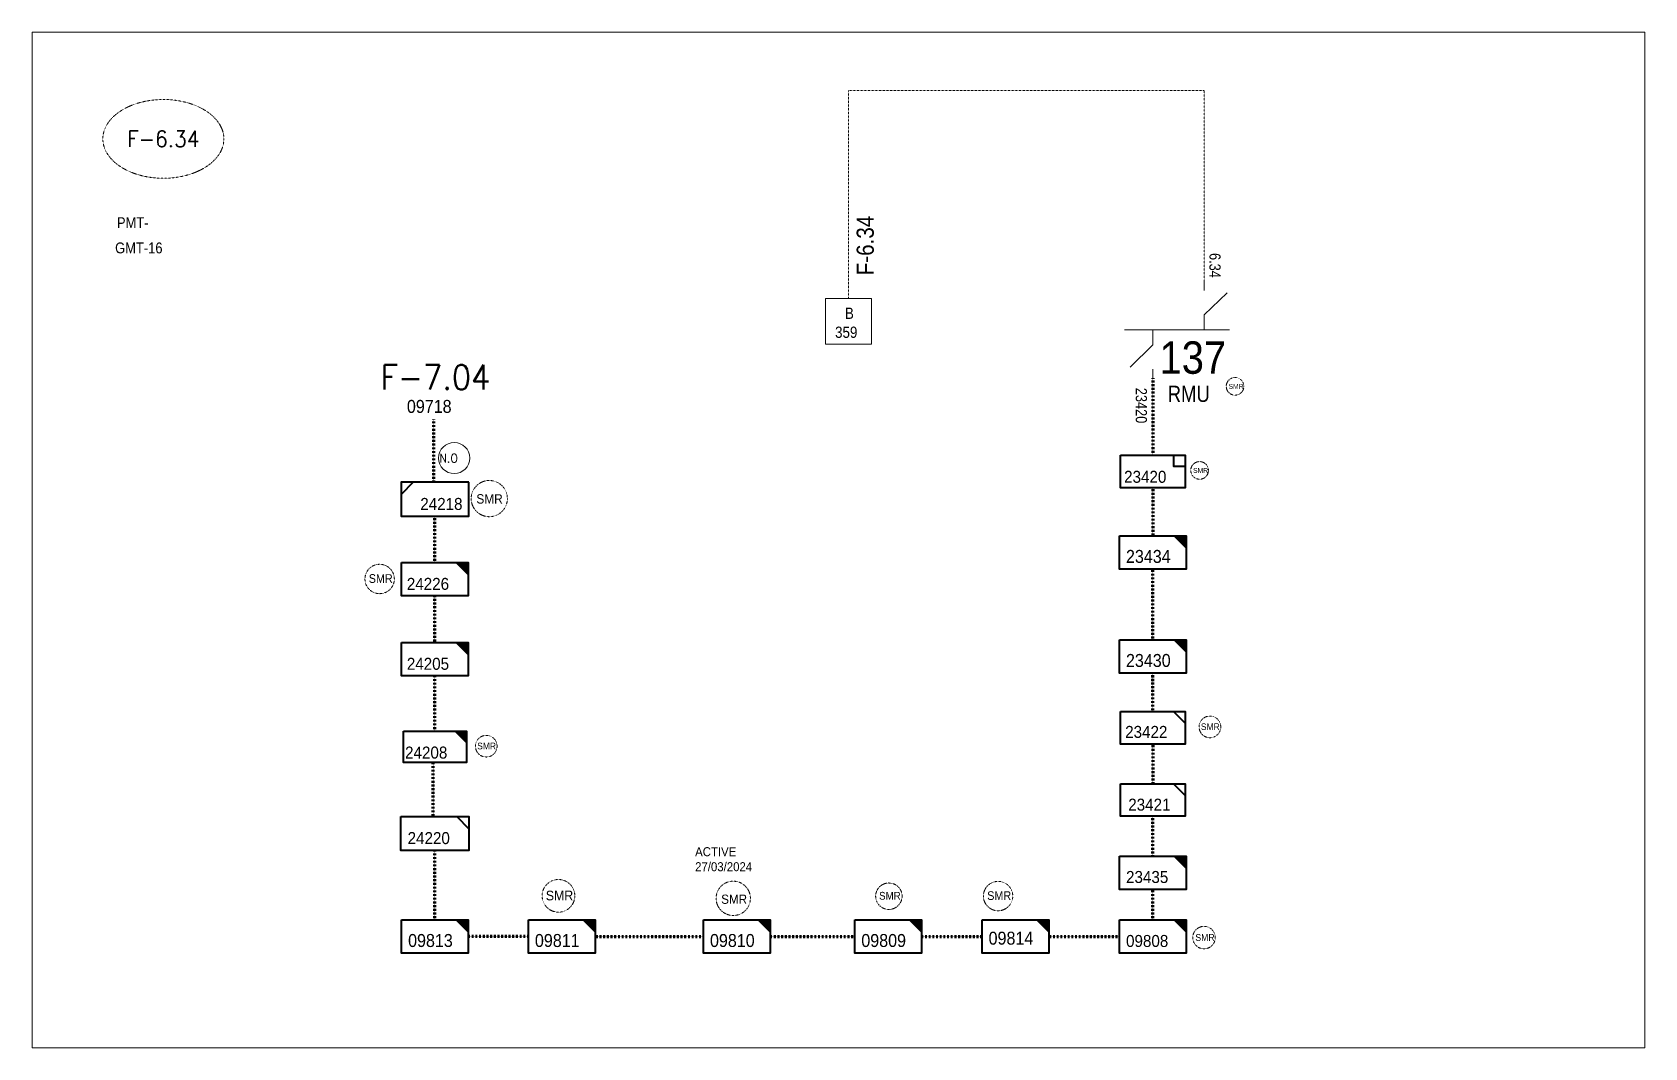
# Model space of a CAD drawing. Header units: metres. Extents: x 65984 to 144644, y -19036 to 23726.
# Drawn here: x 101663 to 102543, y -9980 to -9425 of the extents above; entities that cross this region are included whole.
import ezdxf
from ezdxf.enums import TextEntityAlignment as Align

# ---------------------------------------------------------------- set-up
doc = ezdxf.new("R2010")
doc.units = ezdxf.units.M
doc.header["$MEASUREMENT"] = 0
doc.linetypes.add('DGN Style 3', pattern=[0.013877, 0, -0.013877])
doc.layers.get('0').update_dxf_attribs({"color": 95, "lineweight": 40})
for name, color, linetype, lineweight in [('d_eos', 111, 'Continuous', 40), ('d_switch', 95, 'Continuous', 40), ('d_tf no', 6, 'Continuous', 40), ('d_ug cable', 95, 'Continuous', 40), ('d_unit sub', 7, 'Continuous', 40), ('fedr no', 95, 'Continuous', 40), ('GRID STATION  04', 7, 'Continuous', 40), ('GRID STATION 01', 7, 'Continuous', 40), ('Level 37', 7, 'Continuous', 0), ('O H MAIN FEEDER', 4, 'Continuous', 100), ('SW N O', 114, 'Continuous', 30)]:
    doc.layers.add(name, color=color, linetype=linetype, lineweight=lineweight)
doc.styles.add('NASKHF', font='naskhf.shx', dxfattribs={"height": 8})
doc.styles.add('Style-Arial', font='arial.ttf')
doc.styles.add('Style-ENGINEERING', font='ENGINEERING.shx')
doc.styles.add('Style-msdefault', font='msdefault.shx')
doc.styles.add('Style-STANDARD', font='STANDARD.shx')

msp = doc.modelspace()

# ---------------------------------------------------------------- texts
at = {"layer": 'd_switch', "color": 171, "linetype": 'Continuous', "lineweight": 13, "insert": (102112.96, -9558.01), "char_height": 9.3693, "attachment_point": 1, "rotation": 90, "style": 'NASKHF'}
msp.add_mtext('\\Fmsdefault;\\H1x;\\W0.9;F-6.34\\P', dxfattribs=at)
at = {"layer": 'd_switch', "color": 7, "linetype": 'Continuous', "lineweight": 13, "insert": (102271.38, -9638.77), "char_height": 6.0765, "attachment_point": 3, "rotation": 270, "style": 'NASKHF'}
msp.add_mtext('\\FENGINEERING;\\H1x;\\W0.857143;23420', dxfattribs=at)
at = {"layer": 'd_tf no', "color": 1, "linetype": 'Continuous', "lineweight": 40, "style": 'Style-msdefault', "width": 0.945946}
for height, p in [(2.691, (102315.9, -9617.29)), (2.691, (102296.55, -9663.19)), (5.126, (101905.45, -9677.47)), (3.655, (102300.82, -9802.59)), (3.655, (101905.91, -9813.12)), (5.032, (102039.04, -9896.09)), (3.738, (102297.8, -9917.62))]:
    msp.add_text('SMR', height=height, dxfattribs=at).set_placement(p, align=Align.TOP_LEFT)
at = {"layer": 'd_tf no', "color": 7, "linetype": 'Continuous', "lineweight": 40, "style": 'Style-msdefault', "width": 0.925}
msp.add_text('09718', height=7.086, dxfattribs=at).set_placement((101867.55, -9626.01), align=Align.TOP_LEFT)
at = {"layer": 'd_tf no', "color": 2, "lineweight": 40, "style": 'Style-msdefault', "width": 0.945946}
for s, p in [('23420', (102258.92, -9664.7)), ('24226', (101867.5, -9723.16)), ('23422', (102259.5, -9803.98)), ('24208', (101866.55, -9815.26)), ('09808', (102259.98, -9918.12))]:
    msp.add_text(s, height=6.555, dxfattribs=at).set_placement(p, align=Align.TOP_LEFT)
msp.add_text('24218', height=6.555, dxfattribs=at).set_placement((101897.9, -9679.51), align=Align.TOP_RIGHT)
at = {"layer": 'd_tf no', "color": 171, "linetype": 'Continuous', "lineweight": 40, "style": 'Style-msdefault', "width": 0.925}
for s, p in [('23434', (102259.95, -9707.89)), ('23430', (102259.95, -9764.71)), ('09813', (101868.2, -9917.6))]:
    msp.add_text(s, height=7.086, dxfattribs=at).set_placement(p, align=Align.TOP_LEFT)
at = {"layer": 'd_tf no', "color": 171, "lineweight": 40, "style": 'Style-msdefault', "width": 0.945946}
for s, p in [('24205', (101867.5, -9766.8)), ('23421', (102261.18, -9843.7)), ('24220', (101867.93, -9861.96)), ('23435', (102259.98, -9883.19))]:
    msp.add_text(s, height=6.555, dxfattribs=at).set_placement(p, align=Align.TOP_LEFT)
at = {"layer": 'd_tf no', "color": 1, "linetype": 'Continuous', "lineweight": 13, "style": 'Style-msdefault', "width": 0.947368}
msp.add_text('SMR', height=5.318, dxfattribs=at).set_placement((101943.34, -9893.92), align=Align.TOP_LEFT)
at = {"layer": 'd_tf no', "color": 2, "linetype": 'Continuous', "lineweight": 40, "style": 'Style-msdefault', "width": 0.925}
for s, p in [('09814', (102184.98, -9916.33)), ('09811', (101937.41, -9917.6)), ('09809', (102115.53, -9917.6))]:
    msp.add_text(s, height=7.086, dxfattribs=at).set_placement(p, align=Align.TOP_LEFT)
at = {"layer": 'd_tf no', "color": 121, "linetype": 'Continuous', "lineweight": 40, "style": 'Style-msdefault', "width": 0.925}
msp.add_text('09810', height=7.086, dxfattribs=at).set_placement((102032.94, -9917.6), align=Align.TOP_LEFT)
at = {"layer": 'd_tf no', "color": 1, "lineweight": 13, "attachment_point": 1, "style": 'NASKHF'}
for insert, char_height in [((101846.74, -9721.14), 4.7493), ((102125.23, -9894.6), 4.2743), ((102184.22, -9894.26), 4.7493)]:
    msp.add_mtext('\\Fmsdefault;\\H1x;\\W0.925;SMR\\P', dxfattribs=dict(at, insert=insert, char_height=char_height))
at = {"layer": 'd_tf no', "color": 121, "linetype": 'Continuous', "lineweight": 40, "insert": (102024.83, -9870.21), "char_height": 4.9152, "attachment_point": 1, "style": 'NASKHF'}
msp.add_mtext('\\Fmsdefault;\\H1x;\\W0.945946;ACTIVE\\P27/03/2024', dxfattribs=at)
at = {"layer": 'fedr no', "color": 6, "linetype": 'Continuous', "lineweight": 13, "insert": (101734.65, -9483.49), "char_height": 8.852, "attachment_point": 5, "style": 'Style-STANDARD'}
msp.add_mtext('F-6.34', dxfattribs=at)
at = {"layer": 'fedr no', "color": 55, "linetype": 'Continuous', "lineweight": 13, "insert": (101883.16, -9613.64), "char_height": 13.423, "attachment_point": 5, "style": 'Style-STANDARD'}
msp.add_mtext('F-7.04', dxfattribs=at)
at = {"layer": 'GRID STATION  04', "color": 7, "linetype": 'Continuous', "lineweight": 13, "style": 'Style-msdefault', "width": 0.888889}
for s, height, p in [('B', 6.14, (102106.57, -9581.78)), ('359', 6.143, (102101.19, -9592.13))]:
    msp.add_text(s, height=height, dxfattribs=at).set_placement(p)
at = {"layer": 'GRID STATION 01', "linetype": 'Continuous', "lineweight": 13, "style": 'Style-msdefault', "width": 0.888889}
for s, p in [('PMT-', (101709.31, -9526.28)), ('GMT-16', (101708.31, -9540.05))]:
    msp.add_text(s, height=5.94, dxfattribs=at).set_placement(p, align=Align.TOP_LEFT)
at = {"layer": 'Level 37', "color": 7, "linetype": 'Continuous', "lineweight": 13, "style": 'Style-ENGINEERING', "width": 0.857143}
msp.add_text('6.34', height=6.076, rotation=270, dxfattribs=at).set_placement((102311.57, -9559.37), align=Align.TOP_RIGHT)
at = {"layer": 'Level 37', "color": 2, "linetype": 'Continuous', "lineweight": 13, "style": 'Style-Arial', "width": 0.88}
msp.add_text('137', height=17.716, dxfattribs=at).set_placement((102278.27, -9611.74))
at = {"layer": 'Level 37', "color": 2, "linetype": 'Continuous', "lineweight": 13, "style": 'Style-msdefault', "width": 0.854701}
msp.add_text('RMU', height=8.846, dxfattribs=at).set_placement((102294.2, -9622.68), align=Align.MIDDLE_CENTER)

# ---------------------------------------------------------------- blocks, each defined once
blk = doc.blocks.new('TF_8')
at = {"color": 0, "linetype": 'ByBlock', "lineweight": -2}
blk.add_line((6.3, 4.95), (9.9, 1.35), dxfattribs=at)
blk.add_3dface([(-10.1, 4.95), (9.9, 4.95), (9.9, -5.05), (-10.1, -5.05)], dxfattribs=at)
blk = doc.blocks.new('exist.us-1000kva')
at = {"color": 0, "linetype": 'ByBlock', "lineweight": -2, "flags": 128}
blk.add_lwpolyline([(39.99, 12.92), (32.8, 20), (40, 20)], close=True, dxfattribs=at)
at = {"color": 0, "linetype": 'ByBlock', "lineweight": -2, "extrusion": (0, 0, -1)}
blk.add_solid([(-39.99, 12.92), (-32.8, 20), (-40, 20)], dxfattribs=at)
at = {"color": 0, "linetype": 'ByBlock', "lineweight": -2, "xscale": 2, "yscale": 2}
blk.add_blockref('TF_8', (20.2, 10.1), dxfattribs=at)
blk = doc.blocks.new('TF3')
at = {"color": 0, "linetype": 'ByBlock', "lineweight": -2}
for p, q in [((11.3, 9), (18.3, 9)), ((18.3, 9), (18.3, 2))]:
    blk.add_line(p, q, dxfattribs=at)
at = {"color": 0, "linetype": 'ByBlock', "lineweight": -2, "flags": 128}
blk.add_lwpolyline([(18.3, 2), (11.3, 2), (11.3, 9)], dxfattribs=at)
at = {"color": 0, "linetype": 'ByBlock', "lineweight": -2}
blk.add_3dface([(-21.7, 9), (18.3, 9), (18.3, -11), (-21.7, -11)], dxfattribs=at)
blk = doc.blocks.new('*U4141')
at = {"layer": 'SW N O', "color": 3, "lineweight": 13, "ltscale": 0.426762}
blk.add_circle((0, 0), 16.8, dxfattribs=at)
at = {"layer": 'SW N O', "color": 3, "lineweight": 13, "style": 'Style-STANDARD'}
blk.add_text('N.O ', height=9.6, dxfattribs=at).set_placement((-3, -0.2), align=Align.MIDDLE_CENTER)

# ---------------------------------------------------------------- linework, layer by layer
at = {"layer": 'd_eos', "color": 2, "linetype": 'Continuous', "lineweight": 13, "ltscale": 1.13086}
for p, q in [((102302.7, -9566.35), (102302.7, -9561.35)), ((102302.7, -9579.54), (102315.1, -9567.5)), ((102302.7, -9587.78), (102302.7, -9579.54)), ((102316.42, -9587.77), (102259.15, -9587.77)), ((102274.6, -9587.77), (102274.6, -9596)), ((102274.6, -9596), (102262.2, -9608.04)), ((102274.6, -9609.19), (102274.6, -9614.2))]:
    msp.add_line(p, q, dxfattribs=at)
at = {"layer": 'd_ug cable', "color": 171, "linetype": 'DGN Style 3', "lineweight": 100}
for p, q in [((102274.6, -9673.93), (102274.6, -9700.25)), ((101882.86, -9714.86), (101882.86, -9689.39)), ((102274.6, -9757.06), (102274.6, -9718.43)), ((101882.86, -9758.5), (101882.86, -9733.04)), ((102274.6, -9796.18), (102274.6, -9775.24)), ((101882.86, -9806.77), (101882.86, -9776.69)), ((102274.6, -9779.96), (102274.6, -9776.67)), ((101881.83, -9853.47), (101881.83, -9823.93)), ((101970.24, -9919.04), (102029.42, -9919.04)), ((102065.78, -9919.04), (102112, -9919.04)), ((102217.82, -9919.04), (102256.42, -9919.04))]:
    msp.add_line(p, q, dxfattribs=at)
at = {"layer": 'd_ug cable', "color": 171, "linetype": 'DGN Style 3', "lineweight": 140}
for p, q in [((102274.6, -9874.85), (102274.6, -9853.32)), ((101882.86, -9909.95), (101882.86, -9872.01)), ((102274.6, -9909.95), (102274.6, -9893.21)), ((101933.88, -9919.04), (101901.04, -9919.04)), ((102148.37, -9919.04), (102181.45, -9919.04))]:
    msp.add_line(p, q, dxfattribs=at)
at = {"layer": 'd_ug cable', "color": 171, "linetype": 'DGN Style 3', "lineweight": 13, "flags": 128}
msp.add_lwpolyline([(102302.7, -9561.35), (102302.7, -9457.09), (102108.58, -9457.09), (102108.58, -9570.58)], dxfattribs=at)
at = {"layer": 'd_ug cable', "color": 171, "linetype": 'DGN Style 3', "lineweight": 100, "flags": 128}
for points in [[(102274.6, -9614.2), (102274.6, -9656.22)], [(101882.2, -9670.89), (101882.2, -9636.55)], [(102274.6, -9813.89), (102274.6, -9835.61)]]:
    msp.add_lwpolyline(points, dxfattribs=at)
at = {"layer": 'd_ug cable', "color": 2, "linetype": 'DGN Style 3', "lineweight": 13}
for centre, radius in [((102319.47, -9618.59), 4.82), ((102300.12, -9664.49), 4.82), ((101912.5, -9679.88), 9.88), ((101852.67, -9723.77), 8.02), ((102305.76, -9804.52), 5.91), ((101910.86, -9815.06), 5.91), ((101950.26, -9896.76), 8.92), ((102045.64, -9898.13), 9.36), ((102130.56, -9896.96), 7.22), ((102190.15, -9896.89), 8.02), ((102302.53, -9919.55), 6.14)]:
    msp.add_circle(centre, radius, dxfattribs=at)
at = {"layer": 'fedr no', "color": 82, "linetype": 'DGN Style 3', "lineweight": 13, "true_color": 0x1dc70e}
msp.add_ellipse((101734.65, -9483.49), major_axis=(33.02, 0), ratio=0.651175, dxfattribs=at)
at = {"layer": 'GRID STATION  04', "color": 7, "linetype": 'Continuous', "lineweight": 13, "ltscale": 0.694045, "flags": 128}
msp.add_lwpolyline([(102096.04, -9595.65), (102096.04, -9570.58), (102121.12, -9570.58), (102121.12, -9595.65)], close=True, dxfattribs=at)
at = {"layer": 'O H MAIN FEEDER', "color": 140, "linetype": 'Continuous', "lineweight": 13, "flags": 128}
msp.add_lwpolyline([(101663.1, -9425.26), (102543.04, -9425.26), (102543.04, -9979.71), (101663.1, -9979.71)], close=True, dxfattribs=at)

# ---------------------------------------------------------------- block references
at = {"layer": 'd_unit sub', "color": 2, "linetype": 'Continuous', "lineweight": 40}
for name, p, xscale, yscale, zscale in [('TF3', (102276.11, -9664.19), 0.8854898396300461, 0.8854898396300461, 0.4427449198150226), ('exist.us-1000kva', (101864.67, -9733.04), 0.9091438332876628, 0.9091438332876628, 0.8577311276298323), ('TF_8', (102274.78, -9804.95), 1.77097967926009, 1.77097967926009, 0.4427449198150226), ('exist.us-1000kva', (101865.7, -9823.93), 0.8577311276298337, 0.8577311276298337, 0.8577311276298337), ('exist.us-1000kva', (101933.88, -9928.13), 0.9091438332876628, 0.9091438332876628, 0.8577311276298323), ('exist.us-1000kva', (102029.42, -9928.13), 0.9091438332876628, 0.9091438332876628, 0.8577311276298323), ('exist.us-1000kva', (102112, -9928.13), 0.9091438332876628, 0.9091438332876628, 0.8577311276298323), ('exist.us-1000kva', (102181.45, -9928.13), 0.9091438332876628, 0.9091438332876628, 0.8577311276298323), ('exist.us-1000kva', (102256.42, -9928.13), 0.9091438332876628, 0.9091438332876628, 0.8577311276298323)]:
    msp.add_blockref(name, p, dxfattribs=dict(at, xscale=xscale, yscale=yscale, zscale=zscale))
at = {"layer": 'd_unit sub', "color": 2, "linetype": 'Continuous', "lineweight": 40, "xscale": 1.849754095181922, "yscale": -1.849754095181922, "zscale": 0.4427449198150226, "rotation": 180}
msp.add_blockref('TF_8', (101882.67, -9680.05), dxfattribs=at)
at = {"layer": 'd_unit sub', "color": 171, "linetype": 'Continuous', "lineweight": 40}
for name, p, xscale, yscale, zscale in [('exist.us-1000kva', (102256.42, -9718.43), 0.9091438332876628, 0.9091438332876628, 0.8577311276298323), ('exist.us-1000kva', (101864.67, -9776.69), 0.9091438332876628, 0.9091438332876628, 0.8577311276298323), ('exist.us-1000kva', (102256.42, -9775.24), 0.9091438332876628, 0.9091438332876628, 0.8577311276298323), ('TF_8', (102274.78, -9844.37), 1.77097967926009, 1.77097967926009, 0.4427449198150226), ('TF_8', (101883.04, -9862.64), 1.853953333250254, 1.853953333250254, 0.4427449198150226), ('exist.us-1000kva', (102256.42, -9893.21), 0.9091438332876628, 0.9091438332876628, 0.8577311276298323), ('exist.us-1000kva', (101864.67, -9928.13), 0.9091438332876628, 0.9091438332876628, 0.8577311276298323)]:
    msp.add_blockref(name, p, dxfattribs=dict(at, xscale=xscale, yscale=yscale, zscale=zscale))
at = {"layer": 'SW N O', "color": 3, "lineweight": 13, "xscale": 0.505457032810064, "yscale": 0.505457032810064, "zscale": 0.505457032810064}
msp.add_blockref('*U4141', (101893.36, -9657.73), dxfattribs=at)

msp.set_redraw_order([(e.dxf.handle, doc.entitydb.next_handle()) for e in msp.query("TEXT MTEXT ATTDEF DIMENSION ARC_DIMENSION")])  # texts and dimensions are drawn at this point

doc.saveas('drawing.dxf')
